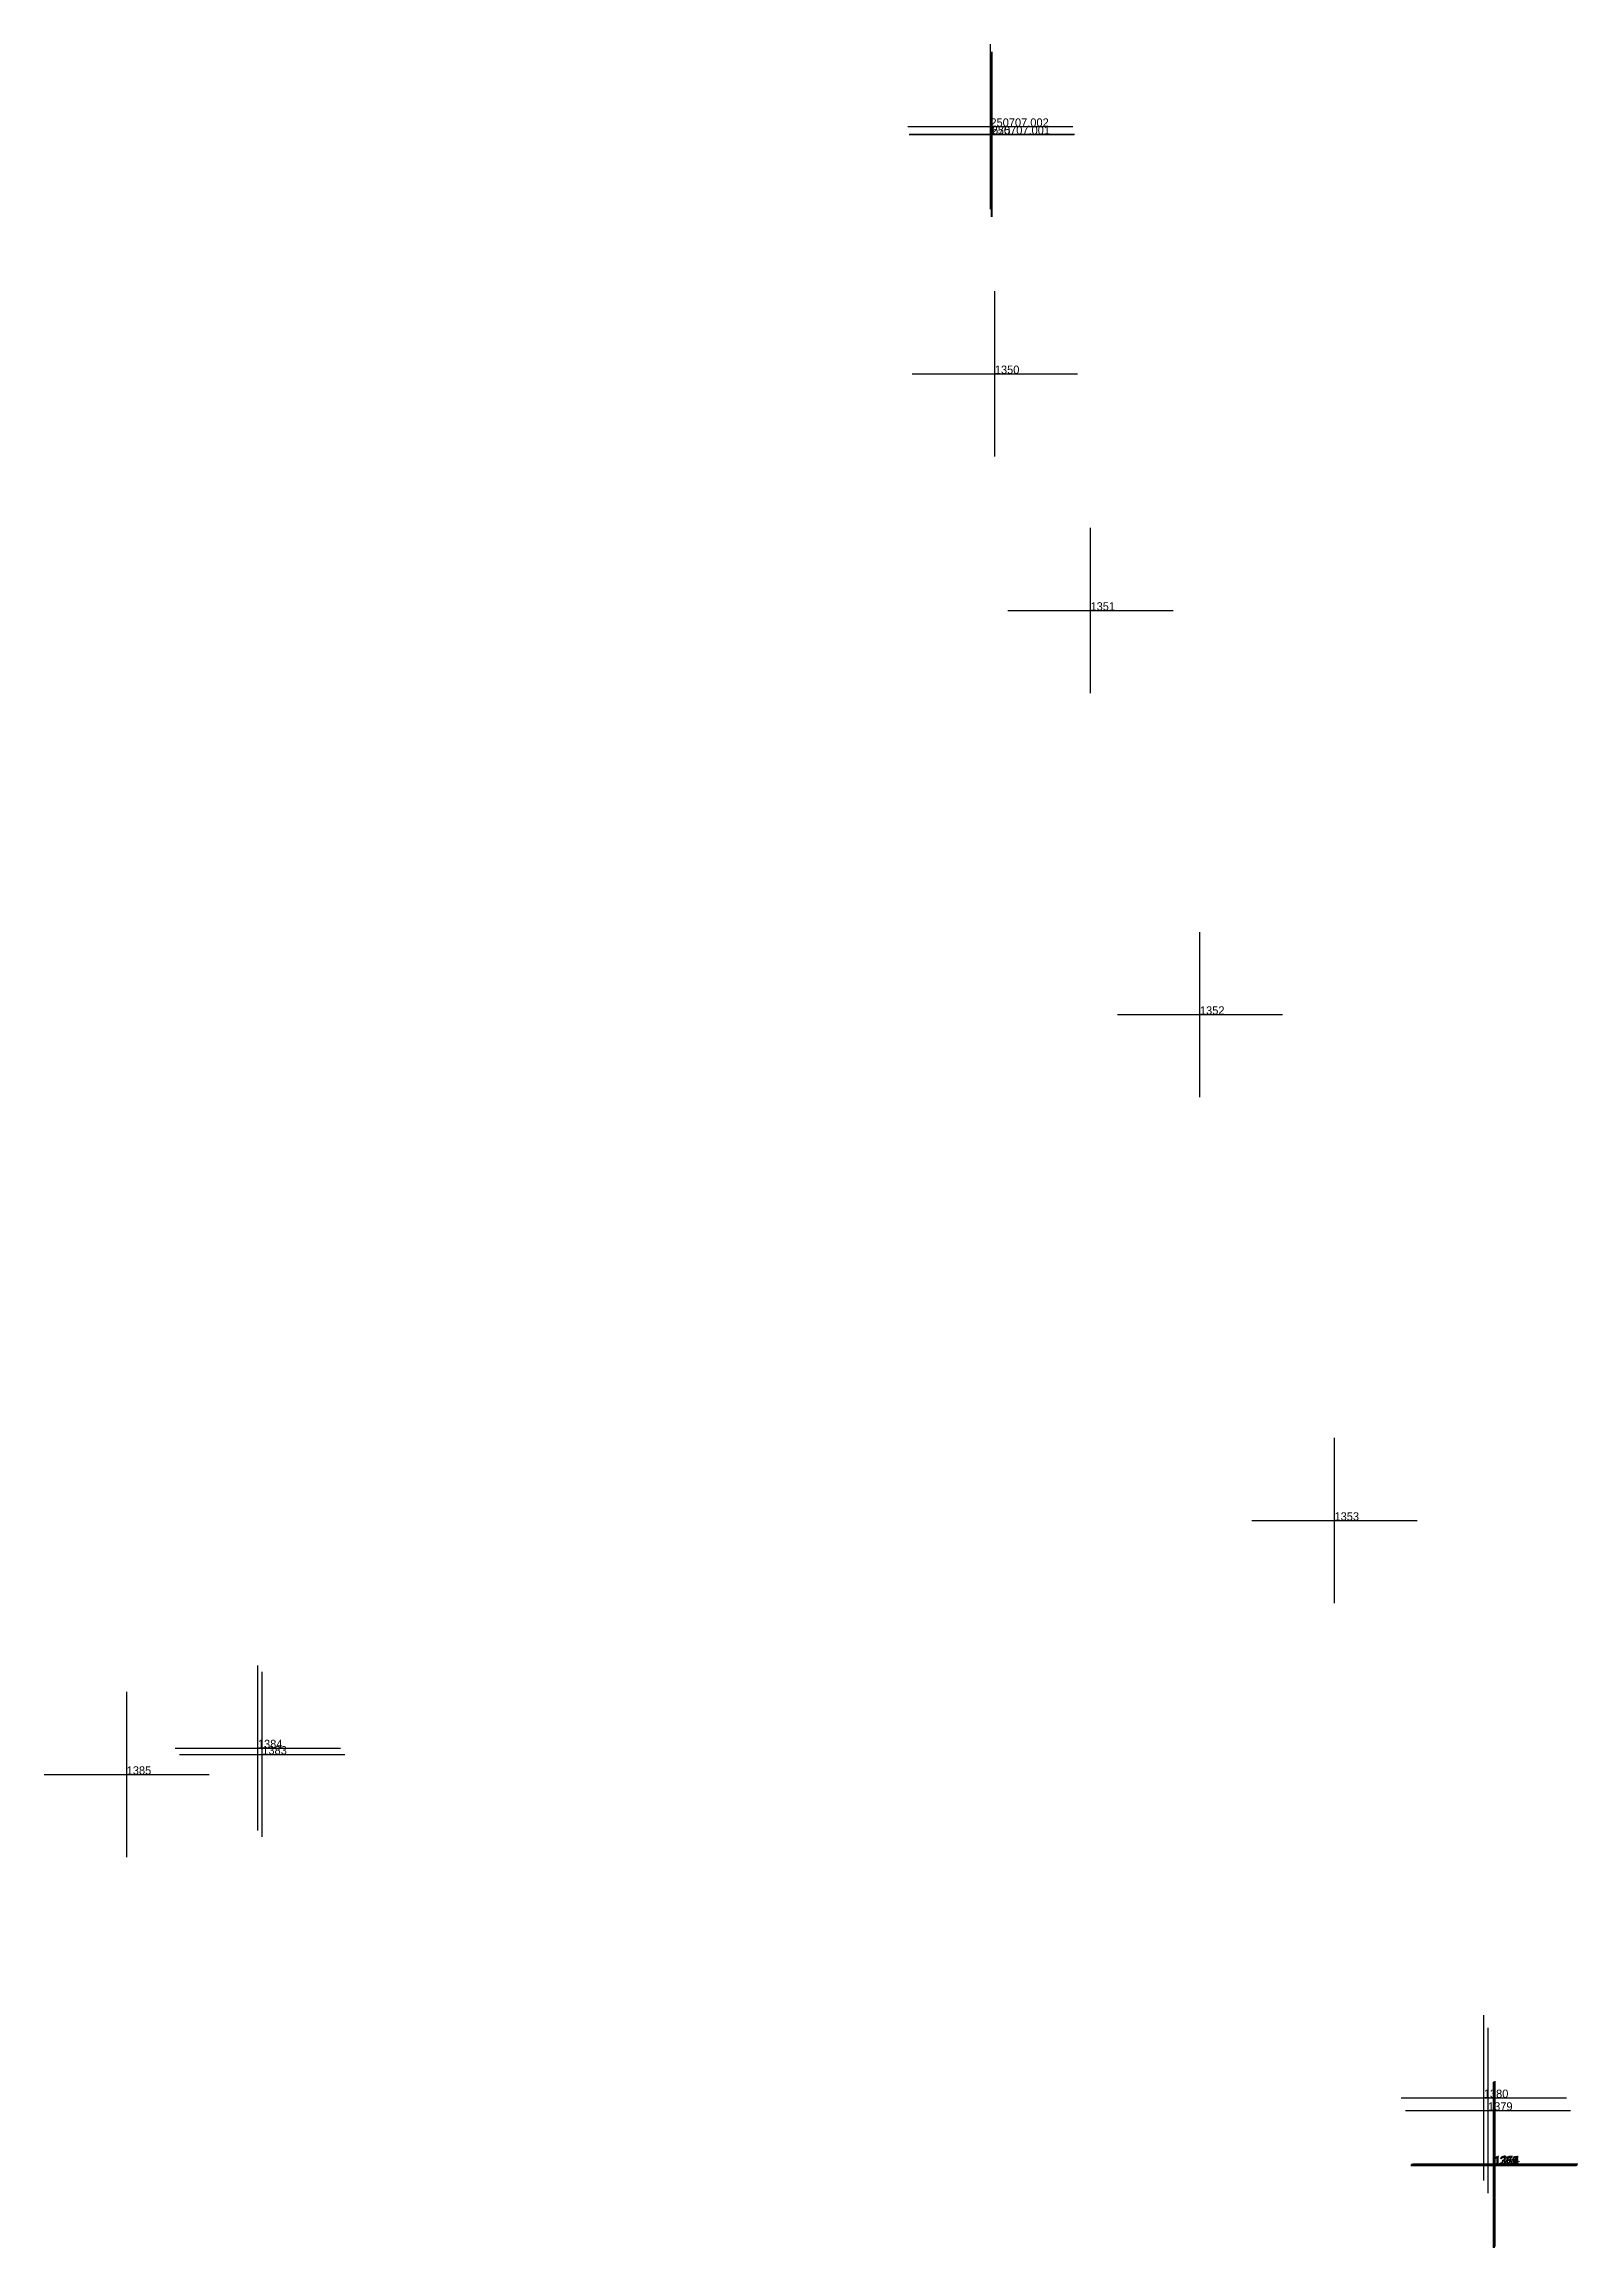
# Model space of a CAD drawing. Extents: x 581016 to 32581281, y 5319910 to 5321142.
# Drawn here: x 32581226.57 to 32581245.14, y 5320220.02 to 5320246.72 of the extents above; entities that cross this region are included whole.
import ezdxf

# ---------------------------------------------------------------- set-up
doc = ezdxf.new("R2010")
doc.units = 0
doc.header["$PDMODE"] = 2

msp = doc.modelspace()

# ---------------------------------------------------------------- texts
at = {"linetype": 'CONTINUOUS'}
for s, p in [('250707.002', (32581238.03081, 5320245.71557, 621.3395)), ('250707.001', (32581238.04605, 5320245.62178, 621.341)), ('675', (32581238.05068, 5320245.62277, 621.3434)), ('1350', (32581238.08432, 5320242.72148, 621.2818)), ('1351', (32581239.2426, 5320239.85516, 621.2338)), ('1352', (32581240.56796, 5320234.96088, 621.177)), ('1353', (32581242.19701, 5320228.83271, 621.1102)), ('1384', (32581229.16126, 5320226.07687, 621.33843)), ('1383', (32581229.21431, 5320226.00007, 621.39845)), ('1385', (32581227.57277, 5320225.75637, 621.39454)), ('1380', (32581244.00486, 5320221.84024, 621.07928)), ('1379', (32581244.05582, 5320221.68677, 621.08033)), ('1365', (32581244.12105, 5320221.02358, 621.04948)), ('1360', (32581244.12193, 5320221.03008, 621.06652)), ('1366', (32581244.1227, 5320221.02272, 621.05749)), ('1363', (32581244.12284, 5320221.02372, 621.04832)), ('1364', (32581244.12337, 5320221.02317, 621.05304)), ('1367', (32581244.12772, 5320221.02657, 621.05681)), ('1368', (32581244.1287, 5320221.03659, 621.05107)), ('1370', (32581244.129, 5320221.03092, 621.05308)), ('1372', (32581244.12981, 5320221.03182, 621.06268)), ('1375', (32581244.12999, 5320221.02971, 621.0518)), ('1361', (32581244.13034, 5320221.03272, 621.06055)), ('1373', (32581244.13038, 5320221.0335, 621.05106)), ('1374', (32581244.13153, 5320221.03096, 621.05395)), ('1369', (32581244.13199, 5320221.03597, 621.059)), ('1362', (32581244.13326, 5320221.0322, 621.0601)), ('1376', (32581244.13331, 5320221.03165, 621.05494)), ('1371', (32581244.13533, 5320221.03123, 621.05025)), ('1378', (32581244.13569, 5320221.02516, 621.05539)), ('1377', (32581244.13641, 5320221.02906, 621.06046)), ('1354', (32581244.14441, 5320221.04164, 621.0654))]:
    msp.add_text(s, height=0.1, dxfattribs=at).set_placement(p)

# ---------------------------------------------------------------- linework, layer by layer
at = {"linetype": 'CONTINUOUS'}
for p in [(32581238.03081, 5320245.71557, 621.3395), (32581238.04605, 5320245.62178, 621.341), (32581238.05068, 5320245.62277, 621.3434), (32581238.08432, 5320242.72148, 621.2818), (32581239.2426, 5320239.85516, 621.2338), (32581240.56796, 5320234.96088, 621.177), (32581242.19701, 5320228.83271, 621.1102), (32581229.16126, 5320226.07687, 621.33843), (32581229.21431, 5320226.00007, 621.39845), (32581227.57277, 5320225.75637, 621.39454), (32581244.00486, 5320221.84024, 621.07928), (32581244.05582, 5320221.68677, 621.08033), (32581244.12105, 5320221.02358, 621.04948), (32581244.12193, 5320221.03008, 621.06652), (32581244.1227, 5320221.02272, 621.05749), (32581244.12284, 5320221.02372, 621.04832), (32581244.12337, 5320221.02317, 621.05304), (32581244.12772, 5320221.02657, 621.05681), (32581244.1287, 5320221.03659, 621.05107), (32581244.129, 5320221.03092, 621.05308), (32581244.12981, 5320221.03182, 621.06268), (32581244.12999, 5320221.02971, 621.0518), (32581244.13034, 5320221.03272, 621.06055), (32581244.13038, 5320221.0335, 621.05106), (32581244.13153, 5320221.03096, 621.05395), (32581244.13199, 5320221.03597, 621.059), (32581244.13326, 5320221.0322, 621.0601), (32581244.13331, 5320221.03165, 621.05494), (32581244.13533, 5320221.03123, 621.05025), (32581244.13569, 5320221.02516, 621.05539), (32581244.13641, 5320221.02906, 621.06046), (32581244.14441, 5320221.04164, 621.0654)]:
    msp.add_point(p, dxfattribs=at)

msp.set_redraw_order([(e.dxf.handle, doc.entitydb.next_handle()) for e in msp.query("TEXT MTEXT ATTDEF DIMENSION ARC_DIMENSION")])  # texts and dimensions are drawn at this point

doc.saveas('drawing.dxf')
